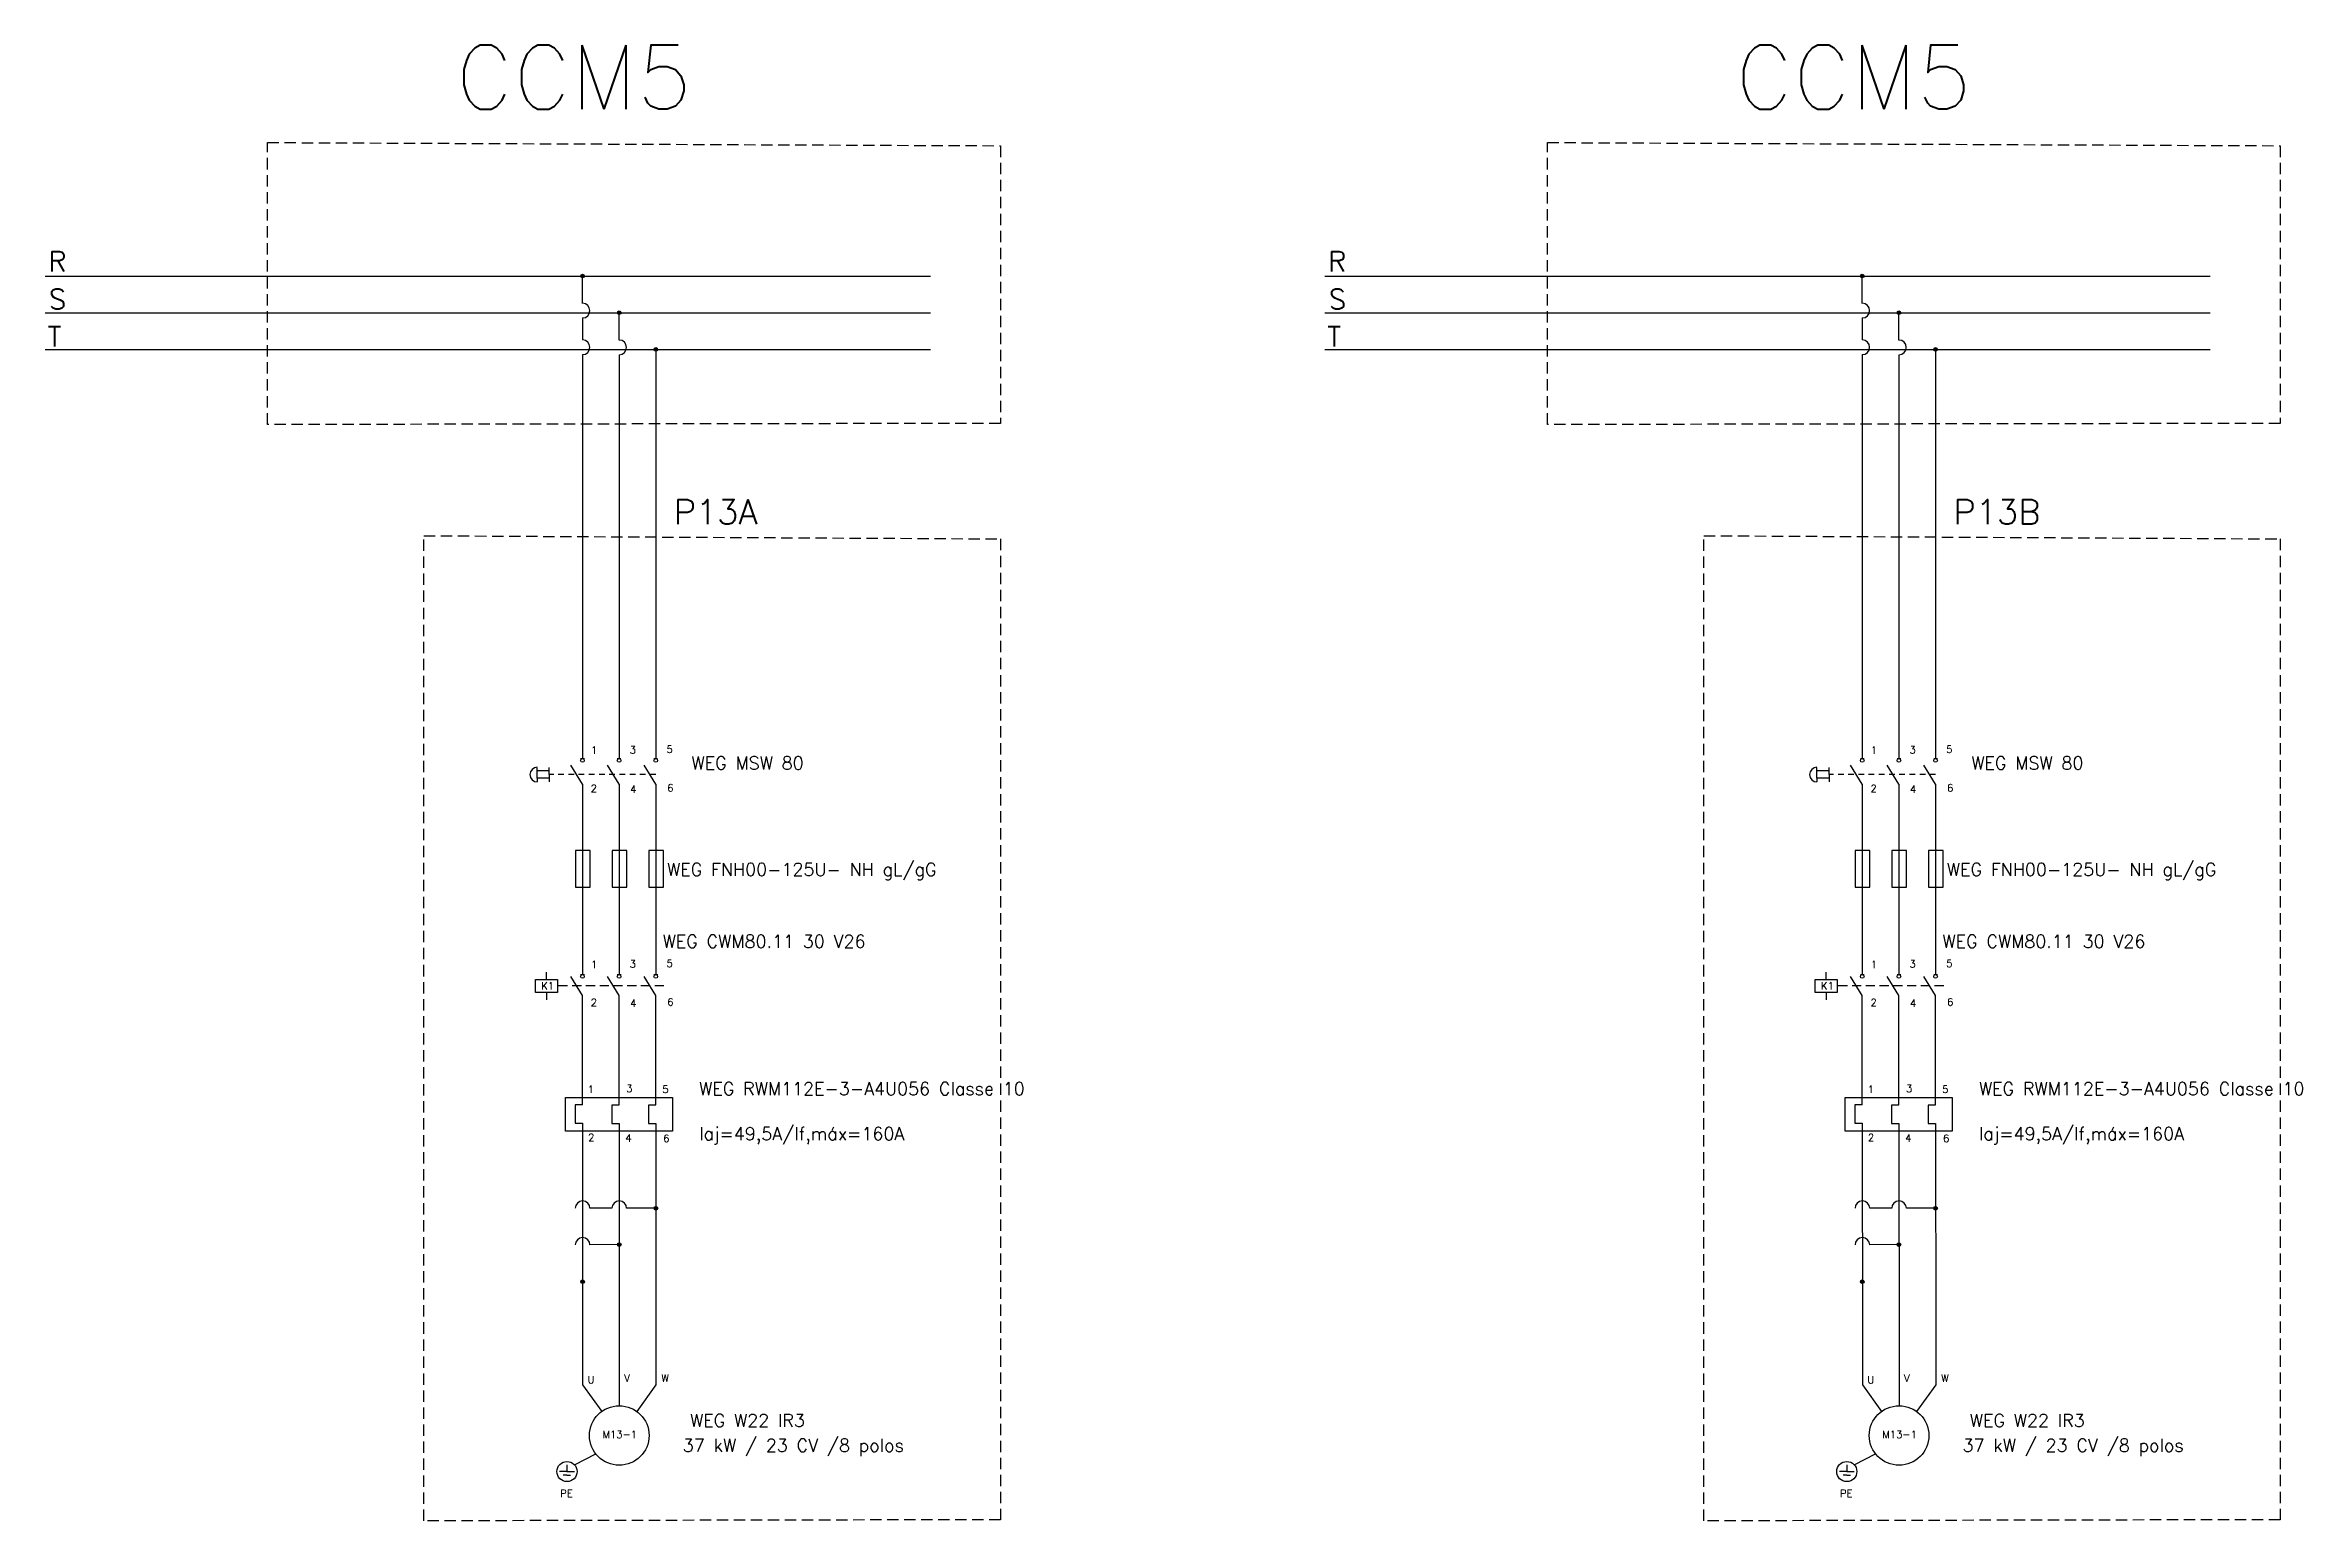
# Model space of a CAD drawing. Extents: x -646 to 641, y -139 to 322.
# Drawn here: x -57.47 to -7.72, y -34.78 to -2.26 of the extents above; entities that cross this region are included whole.
import ezdxf

# ---------------------------------------------------------------- set-up
doc = ezdxf.new("R2010")
doc.units = 0
doc.header["$MEASUREMENT"] = 0
doc.linetypes.add('DASHED2', pattern=[0.375, 0.25, -0.125])
doc.linetypes.add('HIDDEN', pattern=[0.375, 0.25, -0.125])
doc.layers.add('_COTAS', color=4, linetype='Continuous')
doc.layers.add('ELET_TRIFILAR_TEXTO', color=4, linetype='Continuous')
doc.layers.add('ELET_TRIFILAR_DESENHO', color=5, linetype='Continuous', plot=False)
doc.styles.add('ROMANS', font='romans')

msp = doc.modelspace()

# ---------------------------------------------------------------- texts
at = {"layer": 'ELET_TRIFILAR_TEXTO', "style": 'ROMANS'}
for s, height, p in [('CCM5', 1.4139, (-48.431, -3.672)), ('CCM5', 1.4139, (-20.231, -3.672)), ('P13A', 0.5457, (-43.623, -12.818)), ('P13B', 0.5457, (-15.423, -12.818)), ('WEG MSW 80', 0.2828, (-43.23, -18.218)), ('WEG MSW 80', 0.2828, (-15.03, -18.218)), ('WEG FNH00-125U- NH gL/gG', 0.28277, (-43.768, -20.566)), ('WEG FNH00-125U- NH gL/gG', 0.28277, (-15.568, -20.566)), ('WEG CWM80.11 30 V26', 0.28277, (-43.866, -22.151)), ('WEG CWM80.11 30 V26', 0.28277, (-15.666, -22.151)), ('Iaj=49,5A/If,máx=160A', 0.28277, (-43.061, -26.39)), ('Iaj=49,5A/If,máx=160A', 0.28277, (-14.861, -26.39)), ('WEG W22 IR3', 0.28277, (-43.262, -32.71)), ('WEG W22 IR3', 0.28277, (-15.062, -32.71)), ('37 kW / 23 CV /8 polos', 0.28277, (-43.421, -33.257)), ('37 kW / 23 CV /8 polos', 0.28277, (-15.221, -33.257))]:
    msp.add_text(s, height=height, dxfattribs=at).set_placement(p)
at = {"layer": 'ELET_TRIFILAR_TEXTO', "linetype": 'Continuous', "attachment_point": 1, "style": 'ROMANS'}
for s, width, heights, insert, char_height in [('R', 0.45782, [0.385], (-57.402, -6.803), 0.441), ('R', 0.45782, [0.385], (-29.202, -6.803), 0.441), ('S', 0.45782, [0.385], (-57.387, -7.638), 0.441), ('S', 0.45782, [0.385], (-29.187, -7.638), 0.441), ('T', 0.45782, [0.385], (-57.416, -8.455), 0.441), ('T', 0.45782, [0.385], (-29.216, -8.455), 0.441), ('K1', 0.45782, [0.385], (-46.541, -22.91), 0.1616), ('K1', 0.45782, [0.385], (-18.341, -22.91), 0.1616), ('U', 0.45782, [0.385], (-45.52, -31.588), 0.162), ('V', 0.45782, [0.385], (-44.712, -31.555), 0.162), ('W', 0.45782, [0.385], (-43.893, -31.555), 0.162), ('U', 0.45782, [0.385], (-17.32, -31.588), 0.162), ('V', 0.45782, [0.385], (-16.512, -31.555), 0.162), ('W', 0.45782, [0.385], (-15.693, -31.555), 0.162), ('M13-1', 0.51858, [0.563], (-45.191, -32.794), 0.1616), ('M13-1', 0.51858, [0.563], (-16.991, -32.794), 0.1616), ('PE', 0.45782, [0.385], (-46.122, -34.093), 0.1616), ('PE', 0.45782, [0.385], (-17.922, -34.093), 0.1616)]:
    msp.add_mtext_dynamic_manual_height_columns(s, width=width, gutter_width=2.793, heights=heights, dxfattribs=dict(at, insert=insert, char_height=char_height))
at = {"layer": 'ELET_TRIFILAR_TEXTO', "linetype": 'Continuous', "char_height": 0.28277, "width": 7.6, "attachment_point": 1, "style": 'ROMANS'}
for insert in [(-43.061, -25.115), (-14.861, -25.115)]:
    msp.add_mtext('WEG RWM112E-3-A4U056 Classe 10', dxfattribs=dict(at, insert=insert))

# ---------------------------------------------------------------- blocks, each defined once
blk = doc.blocks.new('Contator')
at = {"layer": 'ELET_TRIFILAR_DESENHO', "linetype": 'Continuous'}
for p, q in [((150.054, 111.998), (150.054, 112.198)), ((151.04, 111.562), (150.721, 112.083)), ((150.99, 112.133), (151.091, 112.133)), ((152.04, 111.562), (151.721, 112.083)), ((151.99, 112.133), (152.091, 112.133)), ((153.04, 111.562), (152.721, 112.083)), ((152.99, 112.133), (153.091, 112.133)), ((150.054, 111.646), (150.054, 111.446))]:
    blk.add_line(p, q, dxfattribs=at)
at = {"layer": 'ELET_TRIFILAR_DESENHO', "linetype": 'DASHED2'}
blk.add_line((153.26, 111.822), (150.354, 111.822), dxfattribs=at)
at = {"layer": 'ELET_TRIFILAR_DESENHO', "linetype": 'Continuous'}
blk.add_lwpolyline([(149.754, 111.998), (150.354, 111.998), (150.354, 111.646), (149.754, 111.646)], close=True, dxfattribs=at)
for centre in [(151.04, 112.083), (152.04, 112.083), (153.04, 112.083)]:
    blk.add_circle(centre, 0.05, dxfattribs=at)
blk = doc.blocks.new('Rele Termico')
at = {"layer": 'ELET_TRIFILAR_DESENHO', "linetype": 'Continuous'}
for p, q in [((151.04, 108.823), (150.84, 108.823)), ((150.84, 108.823), (150.84, 108.323)), ((152.04, 108.811), (151.84, 108.811)), ((151.84, 108.811), (151.84, 108.311)), ((153.04, 108.811), (152.84, 108.811)), ((152.84, 108.811), (152.84, 108.311)), ((150.84, 108.323), (151.04, 108.323)), ((151.84, 108.311), (152.04, 108.311)), ((152.84, 108.311), (153.04, 108.311))]:
    blk.add_line(p, q, dxfattribs=at)
blk.add_lwpolyline([(150.573, 109.022), (153.495, 109.022), (153.495, 108.102), (150.573, 108.102)], close=True, dxfattribs=at)
blk = doc.blocks.new('Nome - Contatos')
at = {"layer": 'ELET_TRIFILAR_TEXTO', "linetype": 'Continuous', "char_height": 0.2, "attachment_point": 1, "style": 'ROMANS'}
for s, insert in [('1', (142.46, 124.177)), ('3', (143.513, 124.19)), ('5', (144.518, 124.204)), ('2', (142.451, 123.136)), ('4', (143.528, 123.114)), ('6', (144.54, 123.15))]:
    blk.add_mtext_dynamic_manual_height_columns(s, width=0.31166, gutter_width=1.901, heights=[0.262], dxfattribs=dict(at, insert=insert))
blk = doc.blocks.new('Nome - Termico')
at = {"layer": 'ELET_TRIFILAR_TEXTO', "linetype": 'Continuous', "char_height": 0.2, "attachment_point": 1, "style": 'ROMANS'}
for s, insert in [('1', (149.774, 110.74)), ('3', (150.822, 110.762)), ('5', (151.809, 110.74)), ('2', (149.782, 109.425)), ('4', (150.799, 109.41)), ('6', (151.832, 109.402))]:
    blk.add_mtext_dynamic_manual_height_columns(s, width=0.31166, gutter_width=1.901, heights=[0.262], dxfattribs=dict(at, insert=insert))
blk = doc.blocks.new('Fusíveis')
at = {"layer": 'ELET_TRIFILAR_DESENHO', "linetype": 'Continuous'}
for p, q in [((143.684, 121.383), (143.484, 121.383)), ((143.484, 121.383), (143.484, 120.383)), ((143.884, 121.383), (143.684, 121.383)), ((143.884, 120.383), (143.884, 121.383)), ((144.684, 121.383), (144.484, 121.383)), ((144.484, 121.383), (144.484, 120.383)), ((144.884, 121.383), (144.684, 121.383)), ((144.884, 120.383), (144.884, 121.383)), ((145.684, 121.383), (145.484, 121.383)), ((145.484, 121.383), (145.484, 120.383)), ((145.884, 121.383), (145.684, 121.383)), ((145.884, 120.383), (145.884, 121.383)), ((143.484, 120.383), (143.884, 120.383)), ((144.484, 120.383), (144.884, 120.383)), ((145.484, 120.383), (145.884, 120.383))]:
    blk.add_line(p, q, dxfattribs=at)

# ---------------------------------------------------------------- hatches: boundary and pattern name
at = {"layer": 'ELET_TRIFILAR_DESENHO', "linetype": 'Continuous'}
h = msp.add_hatch(color=256, dxfattribs=at)
h.dxf.hatch_style = 1
h.paths.add_polyline_path([(-45.59, -7.346, 1), (-45.671, -7.346, 1)])
h = msp.add_hatch(color=256, dxfattribs=at)
h.dxf.hatch_style = 1
h.paths.add_polyline_path([(-17.39, -7.346, 1), (-17.471, -7.346, 1)])
h = msp.add_hatch(color=256, dxfattribs=at)
h.dxf.hatch_style = 1
h.paths.add_polyline_path([(-44.782, -8.154, 1), (-44.863, -8.154, 1)])
h = msp.add_hatch(color=256, dxfattribs=at)
h.dxf.hatch_style = 1
h.paths.add_polyline_path([(-16.582, -8.154, 1), (-16.663, -8.154, 1)])
h = msp.add_hatch(color=256, dxfattribs=at)
h.dxf.hatch_style = 1
h.paths.add_polyline_path([(-44.056, -8.965), (-43.975, -8.965, 1)])
h.paths.add_polyline_path([(-44.016, -8.965), (-44.016, -9.005, 0.414214), (-43.975, -8.965)])
h.paths.add_polyline_path([(-44.016, -9.005), (-44.016, -8.965), (-44.056, -8.965, 0.414214)])
h = msp.add_hatch(color=256, dxfattribs=at)
h.dxf.hatch_style = 1
h.paths.add_polyline_path([(-15.856, -8.965), (-15.775, -8.965, 1)])
h.paths.add_polyline_path([(-15.816, -8.965), (-15.816, -9.005, 0.414214), (-15.775, -8.965)])
h.paths.add_polyline_path([(-15.816, -9.005), (-15.816, -8.965), (-15.856, -8.965, 0.414214)])
h = msp.add_hatch(color=256, dxfattribs=at)
h.dxf.hatch_style = 1
h.paths.add_polyline_path([(-44.055, -27.89, -1), (-43.975, -27.89, -1)])
h = msp.add_hatch(color=256, dxfattribs=at)
h.dxf.hatch_style = 1
h.paths.add_polyline_path([(-15.855, -27.89, -1), (-15.775, -27.89, -1)])
h = msp.add_hatch(color=256, dxfattribs=at)
h.dxf.hatch_style = 1
h.paths.add_polyline_path([(-44.783, -28.692, 1), (-44.864, -28.692, 1)])
h = msp.add_hatch(color=256, dxfattribs=at)
h.dxf.hatch_style = 1
h.paths.add_polyline_path([(-16.583, -28.692, 1), (-16.664, -28.692, 1)])
h = msp.add_hatch(color=256, dxfattribs=at)
h.dxf.hatch_style = 1
h.paths.add_polyline_path([(-45.591, -29.509, 1), (-45.672, -29.509, 1)])
h = msp.add_hatch(color=256, dxfattribs=at)
h.dxf.hatch_style = 1
h.paths.add_polyline_path([(-17.391, -29.509, 1), (-17.472, -29.509, 1)])

# ---------------------------------------------------------------- linework, layer by layer
for p, q in [((-57.471, -7.346), (-50.062, -7.346)), ((-50.062, -7.346), (-37.966, -7.346)), ((-45.631, -7.948), (-45.631, -7.346)), ((-29.271, -7.346), (-21.862, -7.346)), ((-21.862, -7.346), (-9.766, -7.346)), ((-17.431, -7.948), (-17.431, -7.346)), ((-57.471, -8.154), (-50.626, -8.154)), ((-50.626, -8.154), (-37.966, -8.154)), ((-45.631, -8.271), (-45.631, -8.755)), ((-44.823, -8.758), (-44.824, -8.154)), ((-29.271, -8.154), (-22.426, -8.154)), ((-22.426, -8.154), (-9.766, -8.154)), ((-17.431, -8.271), (-17.431, -8.755)), ((-16.623, -8.758), (-16.624, -8.154)), ((-57.471, -8.962), (-50.062, -8.962)), ((-50.062, -8.962), (-37.966, -8.962)), ((-45.631, -9.079), (-45.631, -13.823)), ((-44.823, -9.081), (-44.823, -13.844)), ((-44.015, -8.962), (-44.015, -13.823)), ((-29.271, -8.962), (-21.862, -8.962)), ((-21.862, -8.962), (-9.766, -8.962)), ((-17.431, -9.079), (-17.431, -13.823)), ((-16.623, -9.081), (-16.623, -13.844)), ((-15.815, -8.962), (-15.815, -13.823)), ((-45.631, -13.823), (-45.631, -17.982)), ((-44.823, -13.844), (-44.823, -17.985)), ((-44.015, -13.823), (-44.015, -17.982)), ((-17.431, -13.823), (-17.431, -17.982)), ((-16.623, -13.844), (-16.623, -17.985)), ((-15.815, -13.823), (-15.815, -17.982)), ((-45.632, -18.546), (-45.889, -18.125)), ((-45.672, -17.982), (-45.59, -17.982)), ((-44.824, -18.546), (-45.082, -18.125)), ((-44.864, -17.982), (-44.783, -17.982)), ((-44.016, -18.546), (-44.274, -18.125)), ((-44.056, -17.982), (-43.975, -17.982)), ((-17.432, -18.546), (-17.689, -18.125)), ((-17.472, -17.982), (-17.39, -17.982)), ((-16.624, -18.546), (-16.882, -18.125)), ((-16.664, -17.982), (-16.583, -17.982)), ((-15.816, -18.546), (-16.074, -18.125)), ((-15.856, -17.982), (-15.775, -17.982)), ((-45.632, -18.546), (-45.632, -22.741)), ((-44.824, -18.546), (-44.824, -22.741)), ((-44.016, -18.546), (-44.016, -22.741)), ((-17.432, -18.546), (-17.432, -22.741)), ((-16.624, -18.546), (-16.624, -22.741)), ((-15.816, -18.546), (-15.816, -22.741)), ((-44.824, -25.614), (-44.824, -23.202)), ((-44.016, -25.614), (-44.016, -23.202)), ((-16.624, -25.614), (-16.624, -23.202)), ((-15.816, -25.614), (-15.816, -23.202)), ((-45.632, -26.013), (-45.629, -30.843)), ((-44.824, -26.023), (-44.821, -31.3)), ((-44.016, -26.023), (-44.013, -30.843)), ((-17.432, -26.013), (-17.429, -30.843)), ((-16.624, -26.023), (-16.621, -31.3)), ((-15.816, -26.023), (-15.813, -30.843)), ((-45.629, -30.843), (-45.629, -31.786)), ((-44.013, -30.843), (-44.013, -31.786)), ((-17.429, -30.843), (-17.429, -31.786)), ((-15.813, -30.843), (-15.813, -31.786)), ((-44.821, -31.3), (-44.821, -32.243)), ((-16.621, -31.3), (-16.621, -32.243)), ((-45.629, -31.786), (-45.206, -32.368)), ((-44.013, -31.786), (-44.436, -32.368)), ((-17.429, -31.786), (-17.006, -32.368)), ((-15.813, -31.786), (-16.236, -32.368)), ((-45.81, -33.543), (-45.339, -33.302)), ((-17.61, -33.543), (-17.139, -33.302)), ((-45.973, -33.694), (-46.135, -33.694)), ((-45.973, -33.77), (-46.054, -33.77)), ((-45.973, -33.549), (-45.973, -33.694)), ((-45.973, -33.694), (-45.81, -33.694)), ((-45.973, -33.77), (-45.892, -33.77)), ((-17.773, -33.694), (-17.935, -33.694)), ((-17.773, -33.77), (-17.854, -33.77)), ((-17.773, -33.549), (-17.773, -33.694)), ((-17.773, -33.694), (-17.61, -33.694)), ((-17.773, -33.77), (-17.692, -33.77))]:
    msp.add_line(p, q, dxfattribs=at)
at = {"layer": 'ELET_TRIFILAR_DESENHO', "color": 254, "linetype": 'Continuous', "true_color": 0xcecce6}
for p, q in [((-46.629, -18.254), (-46.629, -18.174)), ((-46.363, -18.254), (-46.629, -18.254)), ((-46.629, -18.416), (-46.629, -18.254)), ((-46.363, -18.335), (-46.363, -18.174)), ((-46.363, -18.335), (-46.363, -18.497)), ((-18.429, -18.254), (-18.429, -18.174)), ((-18.163, -18.254), (-18.429, -18.254)), ((-18.429, -18.416), (-18.429, -18.254)), ((-18.163, -18.335), (-18.163, -18.174)), ((-18.163, -18.335), (-18.163, -18.497)), ((-46.363, -18.416), (-46.629, -18.416)), ((-46.629, -18.416), (-46.629, -18.497)), ((-18.163, -18.416), (-18.429, -18.416)), ((-18.429, -18.416), (-18.429, -18.497))]:
    msp.add_line(p, q, dxfattribs=at)
at = {"layer": 'ELET_TRIFILAR_DESENHO', "color": 254, "linetype": 'DASHED2', "ltscale": 0.5, "true_color": 0xcecce6}
for p, q in [((-44.016, -18.335), (-46.363, -18.335)), ((-15.816, -18.335), (-18.163, -18.335))]:
    msp.add_line(p, q, dxfattribs=at)
at = {"layer": 'ELET_TRIFILAR_DESENHO', "linetype": 'HIDDEN'}
for points in [[(-52.569, -4.404), (-36.42, -4.475), (-36.42, -10.594), (-52.569, -10.62)], [(-24.369, -4.404), (-8.22, -4.475), (-8.22, -10.594), (-24.369, -10.62)], [(-49.125, -13.069), (-36.42, -13.139), (-36.42, -34.755), (-49.125, -34.78)], [(-20.925, -13.069), (-8.22, -13.139), (-8.22, -34.755), (-20.925, -34.78)]]:
    msp.add_lwpolyline(points, close=True, dxfattribs=at)
at = {"layer": 'ELET_TRIFILAR_DESENHO', "linetype": 'Continuous'}
for points in [[(-45.632, -25.609), (-45.632, -23.202)], [(-17.432, -25.609), (-17.432, -23.202)], [(-44.982, -27.89), (-45.467, -27.89)], [(-44.055, -27.89), (-44.659, -27.89)], [(-16.782, -27.89), (-17.267, -27.89)], [(-15.855, -27.89), (-16.459, -27.89)], [(-44.823, -28.692), (-45.467, -28.698)], [(-16.623, -28.692), (-17.267, -28.698)]]:
    msp.add_lwpolyline(points, dxfattribs=at)
for centre, radius in [((-45.631, -7.346), 0.0404), ((-17.431, -7.346), 0.0404), ((-44.823, -8.154), 0.0404), ((-16.623, -8.154), 0.0404), ((-44.016, -8.965), 0.0404), ((-15.816, -8.965), 0.0404), ((-45.632, -18.022), 0.0404), ((-44.824, -18.022), 0.0404), ((-44.016, -18.022), 0.0404), ((-17.432, -18.022), 0.0404), ((-16.624, -18.022), 0.0404), ((-15.816, -18.022), 0.0404), ((-44.015, -27.89), 0.0404), ((-15.815, -27.89), 0.0404), ((-44.823, -28.692), 0.0404), ((-16.623, -28.692), 0.0404), ((-45.631, -29.509), 0.0404), ((-17.431, -29.509), 0.0404), ((-44.821, -32.899), 0.656), ((-16.621, -32.899), 0.656), ((-45.973, -33.694), 0.222), ((-17.773, -33.694), 0.222)]:
    msp.add_circle(centre, radius, dxfattribs=at)
for centre, start, end in [((-45.631, -8.109), 270, 90), ((-17.431, -8.109), 270, 90), ((-45.631, -8.917), 270, 90), ((-44.823, -8.92), 270, 90), ((-17.431, -8.917), 270, 90), ((-16.623, -8.92), 270, 90), ((-45.629, -27.89), 0, 180), ((-44.821, -27.89), 0, 180), ((-17.429, -27.89), 0, 180), ((-16.621, -27.89), 0, 180), ((-45.629, -28.698), 0, 180), ((-17.429, -28.698), 0, 180)]:
    msp.add_arc(centre, 0.162, start, end, dxfattribs=at)
at = {"layer": 'ELET_TRIFILAR_DESENHO', "color": 254, "linetype": 'Continuous', "true_color": 0xcecce6}
for centre in [(-46.629, -18.335), (-18.429, -18.335)]:
    msp.add_arc(centre, 0.162, 90, 270, dxfattribs=at)

# ---------------------------------------------------------------- block references
at = {"layer": '_COTAS', "linetype": 'Continuous', "xscale": 0.8079180569963671, "yscale": 0.8079180569963671, "zscale": 0.8079180569963671}
for name, p in [('Nome - Contatos', (-160.539, -118.041)), ('Nome - Contatos', (-132.339, -118.041)), ('Nome - Contatos', (-160.539, -122.76)), ('Nome - Contatos', (-132.339, -122.76)), ('Nome - Termico', (-166.52, -114.658)), ('Nome - Termico', (-138.32, -114.658))]:
    msp.add_blockref(name, p, dxfattribs=at)
at = {"layer": 'ELET_TRIFILAR_DESENHO', "linetype": 'Continuous', "xscale": 0.8079180569963671, "yscale": 0.8079180569963671, "zscale": 0.8079180569963671}
for name, p in [('Fusíveis', (-161.711, -118.075)), ('Fusíveis', (-133.511, -118.075)), ('Contator', (-167.659, -113.335)), ('Contator', (-139.459, -113.335)), ('Rele Termico', (-167.659, -113.529)), ('Rele Termico', (-139.459, -113.529))]:
    msp.add_blockref(name, p, dxfattribs=at)

msp.set_redraw_order([(e.dxf.handle, doc.entitydb.next_handle()) for e in msp.query("TEXT MTEXT ATTDEF DIMENSION ARC_DIMENSION")])  # texts and dimensions are drawn at this point

doc.saveas('drawing.dxf')
